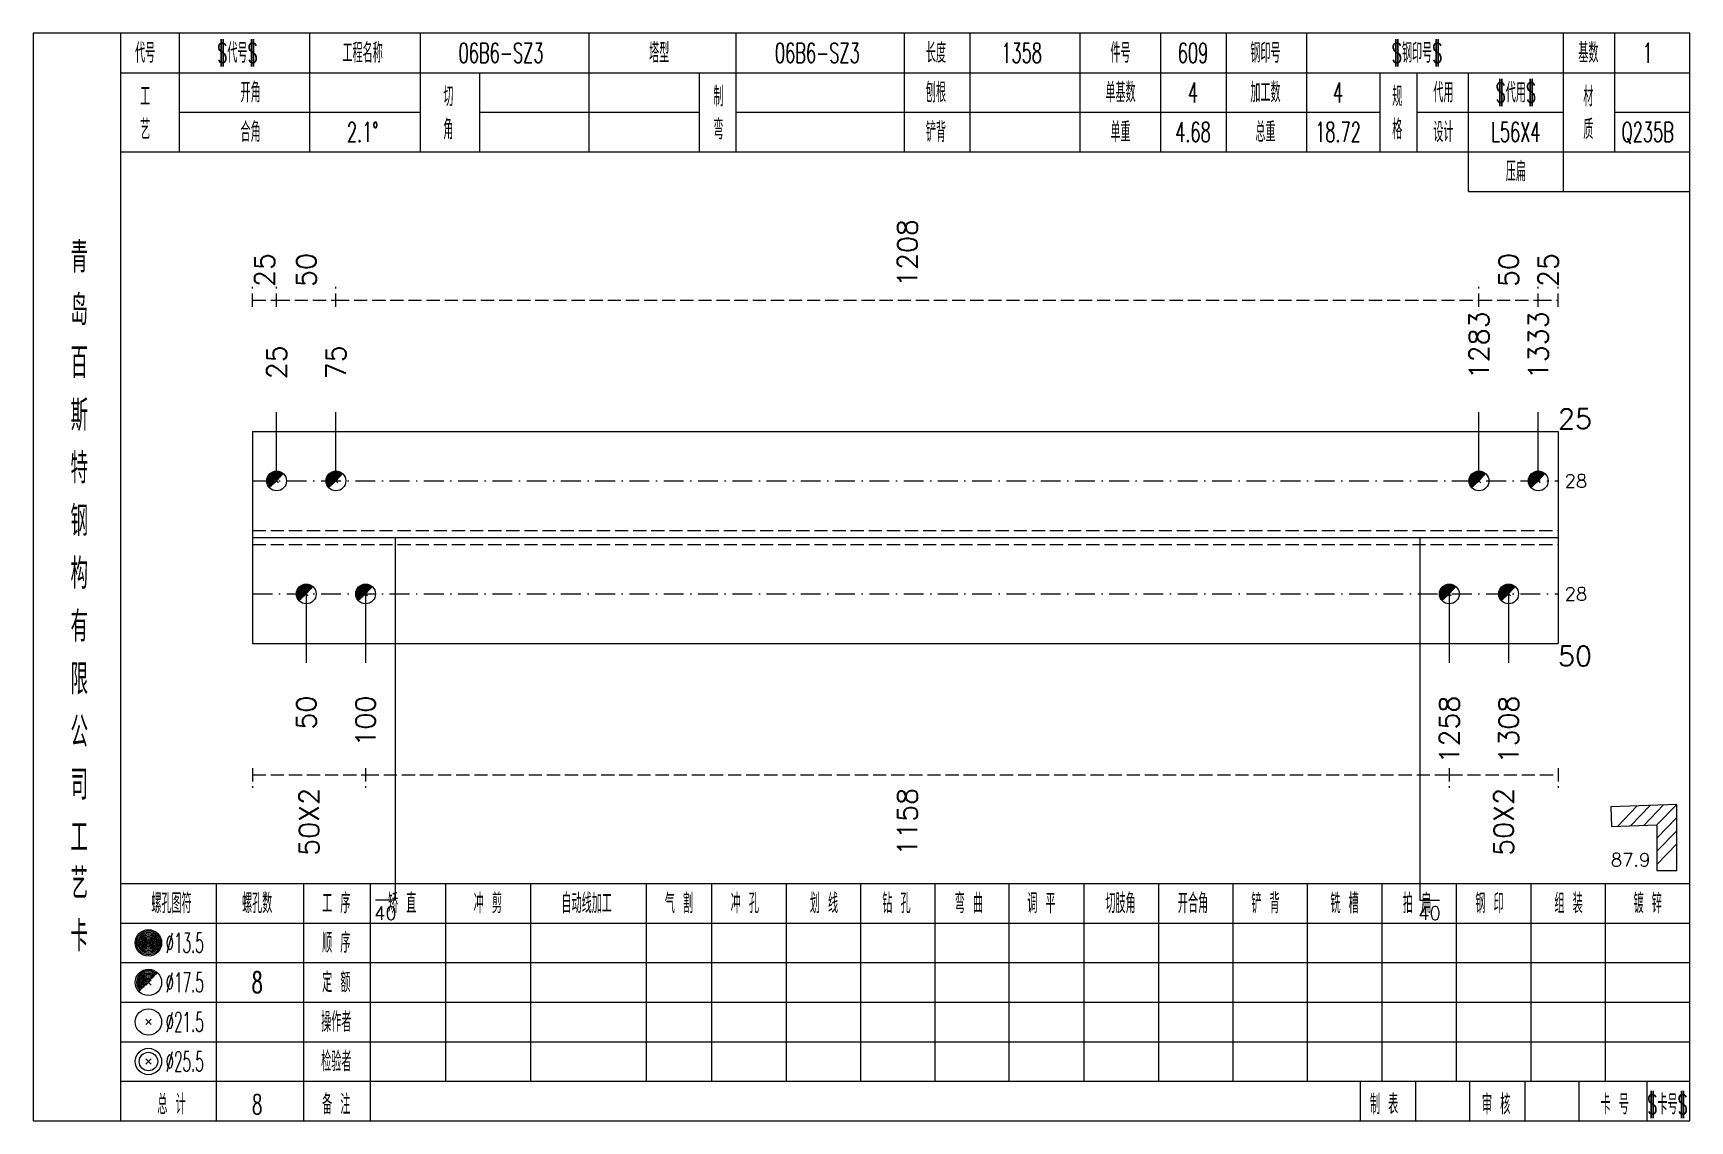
# Model space of a CAD drawing. Extents: x -533 to 8774, y 0 to 7979.
# Drawn here: x 351.4 to 602.8, y 3601.8 to 3766.8 of the extents above; entities that cross this region are included whole.
import ezdxf
from ezdxf.enums import TextEntityAlignment as Align

# ---------------------------------------------------------------- set-up
doc = ezdxf.new("R2010")
doc.units = 0
doc.header["$MEASUREMENT"] = 0
doc.linetypes.add('一点画线', pattern=[5.2, 3, -1, 0.2, -1])
doc.linetypes.add('虚线', pattern=[2.75, 2, -0.75])
doc.layers.get('0').update_dxf_attribs({"linetype": 'CONTINUOUS', "lineweight": 25})
for name, color, linetype, lineweight in [('1', 7, 'CONTINUOUS', 25), ('2', 7, 'CONTINUOUS', 25), ('4', 7, 'CONTINUOUS', 25), ('5', 7, 'CONTINUOUS', 25)]:
    doc.layers.add(name, color=color, linetype=linetype, lineweight=lineweight)
doc.styles.get("Standard").update_dxf_attribs({"font": 'simplex.shx', "width": 0.7, "height": 3, "bigfont": 'gbhzfs.shx'})

msp = doc.modelspace()

# ---------------------------------------------------------------- texts
at = {"color": 8, "linetype": 'Continuous', "lineweight": 9}
for s, p in [('1208', (484.07, 3728.34)), ('25', (386.52, 3728.34)), ('50', (392.85, 3728.34)), ('50', (575.3, 3728.34)), ('25', (581.3, 3728.34))]:
    msp.add_text(s, height=3, rotation=90, dxfattribs=at).set_placement(p, align=Align.MIDDLE_LEFT)
at = {"color": 7, "linetype": 'Continuous', "lineweight": 13}
for s, p in [('1283', (570.8, 3714.34)), ('1333', (579.8, 3714.34)), ('25', (388.35, 3714.34)), ('75', (397.35, 3714.34))]:
    msp.add_text(s, height=3, rotation=90, dxfattribs=at).set_placement(p, align=Align.MIDDLE_LEFT)
for s, height, p in [('25', 3, (582.8, 3708.34)), ('28', 2, (583.8, 3698.91)), ('28', 2, (583.8, 3681.77))]:
    msp.add_text(s, height=height, dxfattribs=at).set_placement(p, align=Align.MIDDLE_LEFT)
at = {"color": 8, "linetype": 'Continuous', "lineweight": 9}
for s, p in [('50X2', (393.27, 3652.34)), ('1158', (484.07, 3652.34)), ('50X2', (574.55, 3652.34))]:
    msp.add_text(s, height=3, rotation=90, dxfattribs=at).set_placement(p, align=Align.MIDDLE_RIGHT)
at = {"layer": '1', "color": 7, "linetype": 'Continuous', "lineweight": 13}
msp.add_text('50', height=3, dxfattribs=at).set_placement((582.8, 3672.34), align=Align.MIDDLE_LEFT)
for s, p in [('50', (392.85, 3666.34)), ('100', (401.85, 3666.34)), ('1258', (566.3, 3666.34)), ('1308', (575.3, 3666.34))]:
    msp.add_text(s, height=3, rotation=90, dxfattribs=at).set_placement(p, align=Align.MIDDLE_RIGHT)
at = {"layer": '2', "color": 7, "linetype": 'Continuous', "lineweight": 13}
msp.add_text('87.9', height=2, dxfattribs=at).set_placement((596.8, 3639.84), align=Align.BOTTOM_RIGHT)
for p in [(404.85, 3634.34), (563.3, 3634.34)]:
    msp.add_text('40', height=2, dxfattribs=at).set_placement(p, align=Align.TOP_CENTER)
at = {"layer": '4', "color": 1, "linetype": 'Continuous', "lineweight": 13}
for s, height, width, p in [('代号', 3, 0.6, (368.4, 3763.84)), ('$代号$', 3, 0.6, (382.4, 3763.84)), ('工程名称', 3, 0.6, (401.4, 3763.84)), ('06B6-SZ3', 3, 0.6, (422.4, 3763.84)), ('塔型', 3, 0.6, (446.4, 3763.84)), ('06B6-SZ3', 3, 0.6, (470.4, 3763.84)), ('长度', 3, 0.6, (488.4, 3763.84)), ('1358', 3, 0.6, (501.4, 3763.84)), ('件号', 3, 0.6, (516.4, 3763.84)), ('609', 3, 0.6, (527.4, 3763.84)), ('钢印号', 3, 0.6, (538.4, 3763.84)), ('$钢印号$', 3, 0.6, (561.4, 3763.84)), ('基数', 3, 0.6, (587.4, 3763.84)), ('1', 3, 0.6, (596.4, 3763.84)), ('工', 3, 0.6, (368.4, 3757.24)), ('开角', 3, 0.6, (384.4, 3757.84)), ('切', 3, 0.6, (414.4, 3757.24)), ('制', 3, 0.6, (455.4, 3757.24)), ('刨根', 3, 0.6, (488.4, 3757.84)), ('单基数', 3, 0.6, (516.4, 3757.84)), ('4', 3, 0.6, (527.4, 3757.84)), ('加工数', 3, 0.6, (538.4, 3757.84)), ('4', 3, 0.6, (549.4, 3757.84)), ('规', 3, 0.6, (558.4, 3757.24)), ('代用', 3, 0.6, (565.4, 3757.84)), ('$代用$', 3, 0.6, (576.4, 3757.84)), ('材', 3, 0.6, (587.4, 3757.24)), ('艺', 3, 0.6, (368.4, 3752.24)), ('合角', 3, 0.6, (384.4, 3751.84)), ('角', 3, 0.6, (414.4, 3752.24)), ('弯', 3, 0.6, (455.4, 3752.24)), ('铲背', 3, 0.6, (488.4, 3751.84)), ('单重', 3, 0.6, (516.4, 3751.84)), ('总重', 3, 0.6, (538.4, 3751.84)), ('格', 3, 0.6, (558.4, 3752.24)), ('设计', 3, 0.6, (565.4, 3751.84)), ('质', 3, 0.6, (587.4, 3752.24)), ('2.1%%d', 3, 0.6, (401.4, 3751.84)), ('4.68', 3, 0.6, (527.4, 3751.84)), ('18.72', 3, 0.6, (549.4, 3751.84)), ('L56X4', 3, 0.6, (576.4, 3751.84)), ('Q235B', 3, 0.6, (596.4, 3751.84)), ('压扁', 3, 0.6, (576.4, 3745.84)), ('青', 4.6, 0.8, (358.4, 3732.84)), ('岛', 4.6, 0.8, (358.4, 3724.84)), ('百', 4.6, 0.8, (358.4, 3716.84)), ('斯', 4.6, 0.8, (358.4, 3708.84)), ('特', 4.6, 0.8, (358.4, 3700.84)), ('钢', 4.6, 0.8, (358.4, 3692.84)), ('构', 4.6, 0.8, (358.4, 3684.84)), ('有', 4.6, 0.8, (358.4, 3676.84)), ('限', 4.6, 0.8, (358.4, 3668.84)), ('公', 4.6, 0.8, (358.4, 3660.84)), ('司', 4.6, 0.8, (358.4, 3652.84)), ('工', 4.6, 0.8, (358.4, 3644.84)), ('艺', 4.6, 0.8, (358.4, 3637.84)), ('螺孔图符', 3, 0.6, (372.4, 3634.84)), ('螺孔数', 3, 0.6, (385.4, 3634.84)), ('工 序', 3, 0.6, (397.4, 3634.84)), ('矫 直', 3, 0.6, (407.4, 3634.84)), ('冲 剪', 3, 0.6, (420.4, 3634.84)), ('自动线加工', 3, 0.6, (435.4, 3634.84)), ('气 割', 3, 0.6, (449.4, 3634.84)), ('冲 孔', 3, 0.6, (459.4, 3634.84)), ('划 线', 3, 0.6, (471.4, 3634.84)), ('钻 孔', 3, 0.6, (482.4, 3634.84)), ('弯 曲', 3, 0.6, (493.4, 3634.84)), ('调 平', 3, 0.6, (504.4, 3634.84)), ('切肢角', 3, 0.6, (516.4, 3634.84)), ('开合角', 3, 0.6, (527.4, 3634.84)), ('铲 背', 3, 0.6, (538.4, 3634.84)), ('铣 槽', 3, 0.6, (550.4, 3634.84)), ('拍 扁', 3, 0.6, (561.4, 3634.84)), ('钢 印', 3, 0.6, (572.4, 3634.84)), ('组 装', 3, 0.6, (584.4, 3634.84)), ('镀 锌', 3, 0.6, (596.4, 3634.84)), ('卡', 4.6, 0.8, (358.4, 3629.84)), ('%%C13.5', 3, 0.5, (374.4, 3628.84)), ('顺 序', 3, 0.6, (397.4, 3628.84)), ('%%C17.5', 3, 0.5, (374.4, 3622.84)), ('8', 3.2, 0.6, (385.4, 3622.84)), ('定 额', 3, 0.6, (397.4, 3622.84)), ('%%C21.5', 3, 0.5, (374.4, 3616.84)), ('操作者', 3, 0.6, (397.4, 3616.84)), ('检验者', 3, 0.6, (397.4, 3610.84)), ('%%C25.5', 3, 0.5, (374.4, 3610.84)), ('总 计', 3, 0.6, (372.4, 3604.34)), ('8', 3, 0.6, (385.4, 3604.34)), ('备 注', 3, 0.6, (397.4, 3604.34)), ('制 表', 3, 0.6, (556.4, 3604.34)), ('审 核', 3, 0.6, (573.4, 3604.34)), ('卡 号', 3, 0.6, (591.4, 3604.34)), ('$卡号$', 3, 0.6, (599.4, 3604.34))]:
    msp.add_text(s, height=height, dxfattribs=dict(at, width=width)).set_placement(p, align=Align.MIDDLE_CENTER)

# ---------------------------------------------------------------- blocks, each defined once
blk = doc.blocks.new('孔17.5')
at = {"layer": '5', "color": 7, "linetype": 'Continuous', "lineweight": 0}
for p, q in [((-0.2, -0.2), (0.2, 0.2)), ((-0.2, 0.2), (0.2, -0.2))]:
    blk.add_line(p, q, dxfattribs=at)
at = {"layer": '5', "color": 7, "linetype": 'Continuous', "lineweight": 13}
blk.add_circle((0, 0), 1, dxfattribs=at)
for radius in [0.9, 0.8, 0.7, 0.6, 0.5, 0.4, 0.3, 0.2, 0.1]:
    blk.add_arc((0, 0), radius, 45, 225, dxfattribs=at)

# ---------------------------------------------------------------- linework, layer by layer
at = {"color": 8, "linetype": '虚线', "lineweight": 9}
for p, q in [((384.7, 3725.34), (384.7, 3728.34)), ((388.35, 3725.34), (388.35, 3728.34)), ((388.35, 3725.34), (388.35, 3728.34)), ((397.35, 3725.34), (397.35, 3728.34)), ((397.35, 3725.34), (397.35, 3728.34)), ((570.8, 3725.34), (570.8, 3728.34)), ((570.8, 3725.34), (570.8, 3728.34)), ((579.8, 3725.34), (579.8, 3728.34)), ((579.8, 3725.34), (579.8, 3728.34)), ((582.8, 3725.34), (582.8, 3728.34)), ((384.7, 3726.34), (388.35, 3726.34)), ((388.35, 3726.34), (397.35, 3726.34)), ((397.35, 3726.34), (570.8, 3726.34)), ((570.8, 3726.34), (579.8, 3726.34)), ((579.8, 3726.34), (582.8, 3726.34)), ((384.7, 3655.34), (384.7, 3652.34)), ((384.7, 3654.34), (401.85, 3654.34)), ((401.85, 3655.34), (401.85, 3652.34)), ((401.85, 3655.34), (401.85, 3652.34)), ((401.85, 3654.34), (566.3, 3654.34)), ((566.3, 3655.34), (566.3, 3652.34)), ((566.3, 3655.34), (566.3, 3652.34)), ((566.3, 3654.34), (582.8, 3654.34)), ((582.8, 3655.34), (582.8, 3652.34))]:
    msp.add_line(p, q, dxfattribs=at)
at = {"color": 7, "linetype": 'Continuous', "lineweight": 13}
for p, q in [((388.35, 3698.91), (388.35, 3709.34)), ((397.35, 3698.91), (397.35, 3709.34)), ((570.8, 3698.91), (570.8, 3709.34)), ((579.8, 3698.91), (579.8, 3709.34)), ((392.85, 3681.77), (392.85, 3671.34)), ((401.85, 3681.77), (401.85, 3671.34)), ((566.3, 3681.77), (566.3, 3671.34)), ((575.3, 3681.77), (575.3, 3671.34))]:
    msp.add_line(p, q, dxfattribs=at)
at = {"color": 7, "linetype": 'Continuous', "lineweight": 18}
for p, q in [((384.7, 3706.41), (384.7, 3674.27)), ((384.7, 3706.41), (582.8, 3706.41)), ((582.8, 3706.41), (582.8, 3674.27)), ((384.7, 3690.34), (582.8, 3690.34))]:
    msp.add_line(p, q, dxfattribs=at)
at = {"color": 3, "linetype": '一点画线', "lineweight": 13}
for p, q in [((384.7, 3698.91), (582.8, 3698.91)), ((384.7, 3681.77), (582.8, 3681.77))]:
    msp.add_line(p, q, dxfattribs=at)
at = {"color": 1, "linetype": '虚线', "lineweight": 18}
for p, q in [((384.7, 3691.41), (582.8, 3691.41)), ((384.7, 3689.27), (582.8, 3689.27))]:
    msp.add_line(p, q, dxfattribs=at)
at = {"layer": '1', "color": 7, "linetype": 'Continuous', "lineweight": 18}
msp.add_line((384.7, 3674.27), (582.8, 3674.27), dxfattribs=at)
at = {"layer": '2', "color": 7, "linetype": 'Continuous', "lineweight": 13}
for p, q in [((406.35, 3690.34), (406.35, 3635.34)), ((561.8, 3690.34), (561.8, 3635.34)), ((600.8, 3649.84), (590.81, 3649.47)), ((590.81, 3649.47), (590.92, 3646.47)), ((591.8, 3646.51), (594.8, 3649.62)), ((593.8, 3646.58), (596.8, 3649.69)), ((595.8, 3646.65), (598.8, 3649.77)), ((597.8, 3646.73), (600.8, 3649.84)), ((597.8, 3644.73), (600.8, 3647.84)), ((600.8, 3639.84), (600.8, 3649.84)), ((590.92, 3646.47), (597.8, 3646.73)), ((597.8, 3646.73), (597.8, 3639.84)), ((597.8, 3642.73), (600.8, 3645.84)), ((597.8, 3640.73), (600.8, 3643.84)), ((597.8, 3639.84), (600.8, 3639.84)), ((406.35, 3635.34), (403.35, 3635.34)), ((561.8, 3635.34), (564.8, 3635.34))]:
    msp.add_line(p, q, dxfattribs=at)
at = {"layer": '4', "color": 1, "linetype": 'Continuous', "lineweight": 18}
for p, q in [((364.7, 3601.84), (364.7, 3766.84)), ((373.6, 3748.84), (373.6, 3766.84)), ((393.4, 3748.84), (393.4, 3766.84)), ((410.2, 3748.84), (410.2, 3766.84)), ((435.8, 3748.84), (435.8, 3766.84)), ((458.1, 3748.84), (458.1, 3766.84)), ((483.6, 3748.84), (483.6, 3766.84)), ((493.6, 3748.84), (493.6, 3766.84)), ((510.3, 3748.84), (510.3, 3766.84)), ((522.5, 3748.84), (522.5, 3766.84)), ((532.5, 3748.84), (532.5, 3766.84)), ((544.7, 3748.84), (544.7, 3766.84)), ((583.6, 3742.84), (583.6, 3766.84)), ((591.4, 3748.84), (591.4, 3766.84)), ((364.7, 3760.84), (602.8, 3760.84)), ((419.2, 3748.84), (419.2, 3760.84)), ((452.5, 3748.84), (452.5, 3760.84)), ((555.8, 3748.84), (555.8, 3760.84)), ((561.4, 3748.84), (561.4, 3760.84)), ((569.2, 3742.84), (569.2, 3760.84)), ((373.6, 3754.84), (410.2, 3754.84)), ((419.2, 3754.84), (452.5, 3754.84)), ((458.1, 3754.84), (555.8, 3754.84)), ((561.4, 3754.84), (583.6, 3754.84)), ((591.4, 3754.84), (602.8, 3754.84)), ((364.7, 3748.84), (602.8, 3748.84)), ((569.2, 3742.84), (602.8, 3742.84)), ((364.7, 3637.84), (602.8, 3637.84)), ((379.2, 3601.84), (379.2, 3637.84)), ((392.5, 3601.84), (392.5, 3637.84)), ((402.6, 3601.84), (402.6, 3637.84)), ((414, 3607.84), (414, 3637.84)), ((426.9, 3607.84), (426.9, 3637.84)), ((444.5, 3607.84), (444.5, 3637.84)), ((454.4, 3607.84), (454.4, 3637.84)), ((465.7, 3607.84), (465.7, 3637.84)), ((477, 3607.84), (477, 3637.84)), ((488.3, 3607.84), (488.3, 3637.84)), ((499.5, 3607.84), (499.5, 3637.84)), ((510.9, 3607.84), (510.9, 3637.84)), ((522.2, 3607.84), (522.2, 3637.84)), ((533.5, 3607.84), (533.5, 3637.84)), ((544.8, 3607.84), (544.8, 3637.84)), ((556.1, 3607.84), (556.1, 3637.84)), ((567.4, 3607.84), (567.4, 3637.84)), ((578.7, 3607.84), (578.7, 3637.84)), ((590, 3607.84), (590, 3637.84)), ((364.7, 3631.84), (602.8, 3631.84)), ((364.7, 3625.84), (602.8, 3625.84)), ((364.7, 3619.84), (602.8, 3619.84)), ((364.7, 3613.84), (602.8, 3613.84)), ((364.7, 3607.84), (602.8, 3607.84)), ((552.8, 3601.84), (552.8, 3607.84)), ((561.2, 3601.84), (561.2, 3607.84)), ((569.4, 3601.84), (569.4, 3607.84)), ((577.8, 3601.84), (577.8, 3607.84)), ((586, 3601.84), (586, 3607.84)), ((596.3, 3601.84), (596.3, 3607.84))]:
    msp.add_line(p, q, dxfattribs=at)
at = {"layer": '4', "color": 7, "linetype": 'Continuous', "lineweight": 13}
for p, q in [((368.7, 3628.64), (369.1, 3629.04)), ((369.1, 3628.64), (368.7, 3629.04)), ((368.5, 3616.44), (369.3, 3617.24)), ((369.3, 3616.44), (368.5, 3617.24)), ((368.5, 3610.44), (369.3, 3611.24)), ((369.3, 3610.44), (368.5, 3611.24))]:
    msp.add_line(p, q, dxfattribs=at)
at = {"layer": '4', "color": 7, "linetype": 'Continuous', "lineweight": 0}
for p, q in [((368.5, 3622.44), (369.3, 3623.24)), ((368.5, 3623.24), (369.3, 3622.44))]:
    msp.add_line(p, q, dxfattribs=at)
at = {"layer": '4', "color": 1, "linetype": 'Continuous', "lineweight": 18}
msp.add_lwpolyline([(351.4, 3766.84), (351.4, 3601.84), (602.8, 3601.84), (602.8, 3766.84)], close=True, dxfattribs=at)
at = {"layer": '4', "color": 7, "linetype": 'Continuous', "lineweight": 13}
for centre, radius in [((368.9, 3628.84), 2), ((368.9, 3628.84), 1.8), ((368.9, 3628.84), 1.6), ((368.9, 3628.84), 1.4), ((368.9, 3628.84), 1.2), ((368.9, 3628.84), 1), ((368.9, 3628.84), 0.8), ((368.9, 3628.84), 0.6), ((368.9, 3628.84), 0.4), ((368.9, 3628.84), 0.2), ((368.9, 3622.84), 2), ((368.9, 3616.84), 2), ((368.9, 3610.84), 2), ((368.9, 3610.84), 1.4)]:
    msp.add_circle(centre, radius, dxfattribs=at)
for radius in [1.8, 1.6, 1.4, 1.2, 1, 0.8, 0.6, 0.4, 0.2]:
    msp.add_arc((368.9, 3622.84), radius, 45, 225, dxfattribs=at)

# ---------------------------------------------------------------- block references
at = {"color": 7, "linetype": 'Continuous', "lineweight": 13, "xscale": 1.5, "yscale": 1.5, "zscale": 1.5}
for p in [(388.35, 3698.91), (397.35, 3698.91), (570.8, 3698.91), (579.8, 3698.91)]:
    msp.add_blockref('孔17.5', p, dxfattribs=at)
at = {"layer": '1', "color": 7, "linetype": 'Continuous', "lineweight": 13, "xscale": 1.5, "yscale": 1.5, "zscale": 1.5}
for p in [(392.85, 3681.77), (401.85, 3681.77), (566.3, 3681.77), (575.3, 3681.77)]:
    msp.add_blockref('孔17.5', p, dxfattribs=at)

msp.set_redraw_order([(e.dxf.handle, doc.entitydb.next_handle()) for e in msp.query("TEXT MTEXT ATTDEF DIMENSION ARC_DIMENSION")])  # texts and dimensions are drawn at this point

doc.saveas('drawing.dxf')
